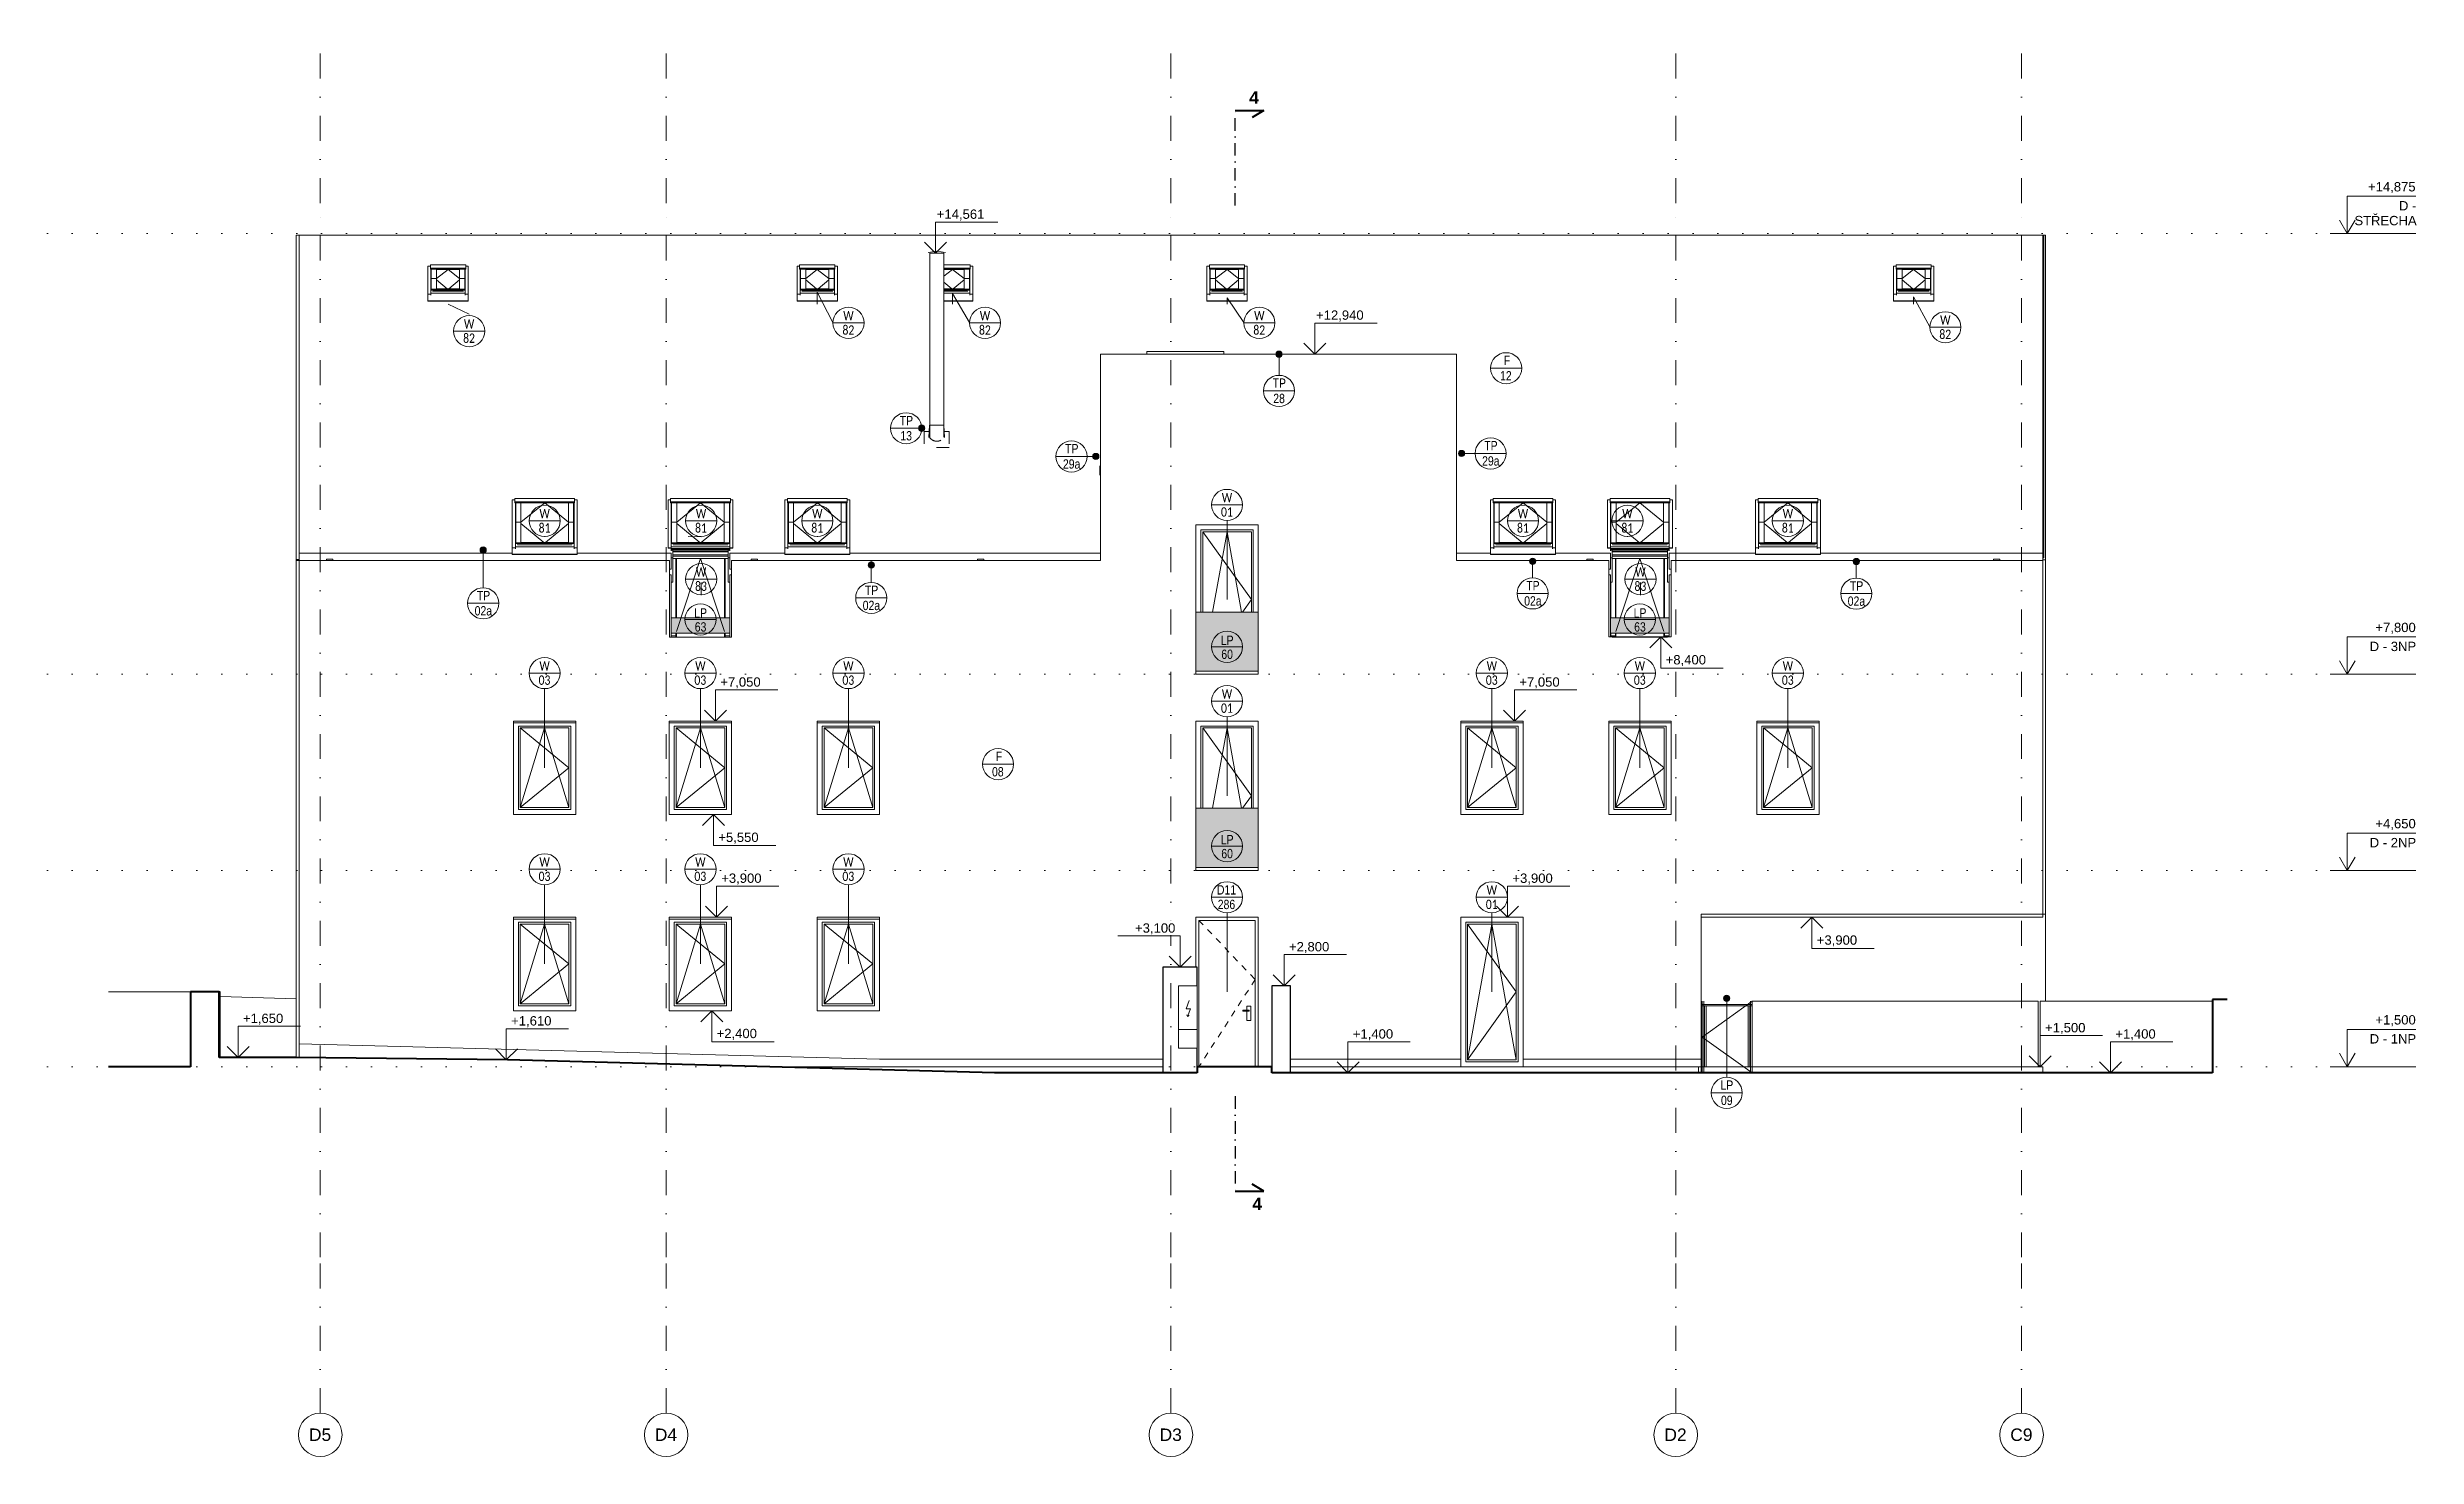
# Model space of a CAD drawing. Header units: millimetres. Extents: x -9129 to 220959, y -4760 to 72638.
# Drawn here: x 32389 to 70407, y -4760 to 17866 of the extents above; entities that cross this region are included whole.
import ezdxf

# ---------------------------------------------------------------- set-up
doc = ezdxf.new("R2010")
doc.units = ezdxf.units.MM
for name, pattern in [('HA_Dash_2mm-S1mm', [200, 100, -100]), ('HA_Dash_3mm-S1mm', [300, 200, -100]), ('HA_DashDot_10mm-S3mm', [1000, 400, -300, 0, -300]), ('HA_DashDot_4mm-S1mm', [400, 200, -100, 0, -100]), ('HA_DashDot_6mm-S2mm', [600, 200, -200, 0, -200]), ('HA_Dot-S4mm', [400, 0, -400])]:
    doc.linetypes.add(name, pattern=pattern)
for name, color, linetype, lineweight in [('A-CLNG-____-OTLN', 9, 'Continuous', 9), ('A-DETL-____-CNTR', 9, 'HA_DashDot_6mm-S2mm', 9), ('A-DETL-____-THIN', 9, 'Continuous', 9), ('A-DETL-____-WIDE', 9, 'Continuous', 40), ('A-DOOR-____-IDEN', 9, 'Continuous', 9), ('A-DOOR-____-OTLN', 9, 'Continuous', 9), ('A-DOOR-FRAM-OTLN', 9, 'Continuous', 9), ('A-FLOR-____-OTLN', 9, 'Continuous', 9), ('A-FLOR-____-OVHD', 9, 'HA_DashDot_4mm-S1mm', 25), ('A-FLOR-HRAL-IDEN', 9, 'Continuous', 9), ('A-FLOR-HRAL-OTLN', 9, 'Continuous', 9), ('A-FLOR-LEVL-OTLN', 9, 'Continuous', 9), ('A-GENM-____-IDEN', 9, 'Continuous', 9), ('A-GENM-____-MCUT', 9, 'HA_Dash_3mm-S1mm', 25), ('A-GENM-____-OTLN', 9, 'Continuous', 9), ('A-GLAZ-____-IDEN', 9, 'Continuous', 9), ('A-GLAZ-____-OTLN', 9, 'Continuous', 5), ('A-ROOF-____-OTLN', 9, 'Continuous', 9), ('A-WALL-____-MCUT', 9, 'Continuous', 25), ('A-WALL-____-OTLN', 9, 'Continuous', 9), ('E-ELEC-FIXT-OTLN', 9, 'Continuous', 9), ('G-____-____-DIMS', 9, 'Continuous', 5), ('G-____-____-TEXT', 9, 'Continuous', 5), ('M-HVAC-DUCT-OTLN', 9, 'Continuous', 9), ('S-GRID-____-IDEN', 9, 'Continuous', 9), ('S-GRID-____-OTLN', 9, 'Continuous', 5)]:
    doc.layers.add(name, color=color, linetype=linetype, lineweight=lineweight)
doc.styles.add('Arial', font='arial.ttf', dxfattribs={"height": 200})
doc.styles.add('Arial_1', font='arial.ttf', dxfattribs={"height": 150})
doc.styles.add('Arial_2', font='arial.ttf', dxfattribs={"width": 0.8, "height": 150})
doc.styles.add('Arial_B', font='arialbd.ttf', dxfattribs={"height": 200})
doc.styles.add('Calibri', font='calibri.ttf', dxfattribs={"width": 0.8, "height": 150})

msp = doc.modelspace()

# ---------------------------------------------------------------- texts
at = {"layer": 'A-DOOR-____-IDEN', "lineweight": 5, "char_height": 150, "attachment_point": 1, "style": 'Arial_2'}
for s, insert, width in [('D11', (51156, 4415), 378.4), ('286', (51169, 4181), 346.33)]:
    msp.add_mtext(s, dxfattribs=dict(at, insert=insert, width=width))
at = {"layer": 'A-FLOR-HRAL-IDEN', "lineweight": 5, "char_height": 150, "attachment_point": 1, "style": 'Arial_2'}
for s, insert, width in [('LP', (42769, 8861), 250.13), ('LP', (57843, 8861), 250.13), ('63', (42777, 8636), 230.89), ('LP', (51218, 8422), 250.13), ('63', (57851, 8636), 230.89), ('60', (51226, 8197), 230.89), ('LP', (51218, 5222), 250.13), ('60', (51226, 4997), 230.89)]:
    msp.add_mtext(s, dxfattribs=dict(at, insert=insert, width=width))
at = {"layer": 'A-FLOR-LEVL-OTLN', "lineweight": 5, "char_height": 150, "attachment_point": 1, "style": 'Arial_1'}
for s, insert, width in [('+14,875', (69627, 15703), 945.99), ('D -', (70123, 15398), 344.73), ('ST', (69409, 15160), 320.67), ('ŘECHA', (69674, 15160), 889.87), ('+7,800', (69746, 8628), 801.69), ('D - 3NP', (69654, 8323), 913.92), ('+4,650', (69746, 5478), 801.69), ('D - 2NP', (69654, 5173), 913.92), ('+1,500', (69746, 2328), 801.69), ('D - 1NP', (69654, 2023), 913.92)]:
    msp.add_mtext(s, dxfattribs=dict(at, insert=insert, width=width))
at = {"layer": 'A-GENM-____-IDEN', "lineweight": 5, "char_height": 150, "attachment_point": 1, "style": 'Arial_2'}
for s, insert, width in [('TP', (52050, 12550), 256.54), ('28', (52060, 12304), 230.89), ('TP', (46066, 11950), 256.54), ('13', (46076, 11705), 230.89), ('TP', (48720, 11498), 256.54), ('TP', (55446, 11546), 256.54), ('29a', (48685, 11252), 339.92), ('29a', (55411, 11301), 339.92), ('TP', (39280, 9140), 256.54), ('TP', (45507, 9226), 256.54), ('TP', (56120, 9299), 256.54), ('TP', (61313, 9295), 256.54), ('02a', (39245, 8895), 339.92), ('02a', (45472, 8981), 339.92), ('02a', (56086, 9054), 339.92), ('02a', (61278, 9050), 339.92), ('LP', (59236, 1280), 250.13), ('09', (59244, 1035), 230.89)]:
    msp.add_mtext(s, dxfattribs=dict(at, insert=insert, width=width))
at = {"layer": 'A-GLAZ-____-IDEN', "lineweight": 5, "char_height": 150, "attachment_point": 1, "style": 'Calibri'}
for s, insert, width in [('W', (39073, 13500), 211.65), ('82', (45147, 13403), 243.71), ('W', (45160, 13632), 211.65), ('82', (47338, 13403), 243.71), ('W', (47351, 13632), 211.65), ('82', (51740, 13403), 243.71), ('W', (51753, 13632), 211.65), ('82', (62748, 13334), 243.71), ('W', (62761, 13562), 211.65), ('82', (39060, 13272), 243.71), ('W', (51234, 10711), 211.65), ('W', (40285, 10455), 211.65), ('W', (42795, 10455), 211.65), ('W', (44660, 10455), 211.65), ('01', (51221, 10482), 243.71), ('W', (55984, 10455), 211.65), ('W', (57659, 10455), 211.65), ('W', (60234, 10455), 211.65), ('81', (40272, 10226), 243.71), ('81', (42782, 10226), 243.71), ('81', (44647, 10226), 243.71), ('81', (55971, 10226), 243.71), ('81', (57646, 10226), 243.71), ('81', (60221, 10226), 243.71), ('W', (42795, 9517), 211.65), ('W', (57869, 9517), 211.65), ('83', (42782, 9289), 243.71), ('83', (57856, 9289), 243.71), ('W', (40284, 8011), 211.65), ('W', (42784, 8011), 211.65), ('W', (45159, 8011), 211.65), ('W', (55484, 8011), 211.65), ('W', (57859, 8011), 211.65), ('W', (60234, 8011), 211.65), ('03', (40271, 7782), 243.71), ('03', (42771, 7782), 243.71), ('03', (45146, 7782), 243.71), ('03', (55471, 7782), 243.71), ('03', (57846, 7782), 243.71), ('03', (60221, 7782), 243.71), ('01', (51221, 7332), 243.71), ('W', (51234, 7561), 211.65), ('03', (40271, 4632), 243.71), ('W', (40284, 4861), 211.65), ('03', (42771, 4632), 243.71), ('W', (42784, 4861), 211.65), ('03', (45146, 4632), 243.71), ('W', (45159, 4861), 211.65), ('01', (55471, 4182), 243.71), ('W', (55484, 4411), 211.65)]:
    msp.add_mtext(s, dxfattribs=dict(at, insert=insert, width=width))
at = {"layer": 'G-____-____-TEXT', "color": 7, "lineweight": 9, "attachment_point": 1}
for s, insert, char_height, width, style in [('\\fArial|b1|i0|c0|p34|;4', (51674, 17161), 200, 192.41, 'Arial_B'), ('12', (55699, 12668), 150, 230.89, 'Arial_2'), ('F', (55760, 12915), 150, 128.27, 'Arial_2'), ('F', (47607, 6558), 150, 128.27, 'Arial_2'), ('08', (47547, 6311), 150, 230.89, 'Arial_2'), ('\\fArial|b1|i0|c0|p34|;4', (51725, -601), 200, 192.41, 'Arial_B')]:
    msp.add_mtext(s, dxfattribs=dict(at, insert=insert, char_height=char_height, width=width, style=style))
at = {"layer": 'S-GRID-____-IDEN', "lineweight": 5, "char_height": 200, "width": 440.93, "attachment_point": 1, "style": 'Arial'}
for s, insert in [('D5', (36586, -4308)), ('D4', (42136, -4308)), ('D3', (50236, -4308)), ('D2', (58336, -4308)), ('C9', (63886, -4308))]:
    msp.add_mtext(s, dxfattribs=dict(at, insert=insert))

# ---------------------------------------------------------------- blocks, each defined once
blk = doc.blocks.new('HA_WD_SinglePanel - 1000x2400-1653873-D_pohled severní_DPS pohled')
at = {"layer": 'A-GLAZ-____-OTLN', "color": 250}
for p, q in [((-3518, 1580), (-3518, 3820)), ((-3518, 3820), (-2678, 3820)), ((-2678, 3820), (-2678, 1580)), ((-3488, 3790), (-3488, 1610)), ((-3488, 3790), (-2708, 3790)), ((-3488, 1610), (-3098, 3790)), ((-3488, 3790), (-2708, 2700)), ((-3098, 3790), (-2708, 1610)), ((-2708, 1610), (-2708, 3790)), ((-2708, 2700), (-3488, 1610)), ((-2678, 1580), (-3518, 1580)), ((-3488, 1610), (-2708, 1610))]:
    blk.add_line(p, q, dxfattribs=at)
blk = doc.blocks.new('HA_WD_SinglePanel - 1000x1500-1653870-D_pohled severní_DPS pohled')
at = {"layer": 'A-GLAZ-____-OTLN', "color": 250}
for p, q in [((-13843, 2480), (-13843, 3820)), ((-13843, 3820), (-13003, 3820)), ((-13003, 3820), (-13003, 2480)), ((-13813, 3790), (-13813, 2510)), ((-13813, 3790), (-13033, 3790)), ((-13813, 2510), (-13423, 3790)), ((-13813, 3790), (-13033, 3150)), ((-13423, 3790), (-13033, 2510)), ((-13033, 2510), (-13033, 3790)), ((-13033, 3150), (-13813, 2510)), ((-13003, 2480), (-13843, 2480)), ((-13813, 2510), (-13033, 2510))]:
    blk.add_line(p, q, dxfattribs=at)
blk = doc.blocks.new('HA_WD_SinglePanel - 1000x2400-V36-D_pohled severní_DPS pohled')
at = {"layer": 'A-GLAZ-____-OTLN', "color": 250}
for p, q in [((-7768, 5650), (-7768, 6970)), ((-7768, 6970), (-6928, 6970)), ((-7738, 6940), (-7738, 5650)), ((-7738, 6940), (-6958, 6940)), ((-7738, 6940), (-6958, 5850)), ((-7579, 5650), (-7348, 6940)), ((-7348, 6940), (-7117, 5650)), ((-6958, 5650), (-6958, 6940)), ((-6928, 6970), (-6928, 5650)), ((-6958, 5850), (-7101, 5650))]:
    blk.add_line(p, q, dxfattribs=at)
blk = doc.blocks.new('Roof-Windows_VELUX_VFE - VFE size 940x1370 _PK38__31-1754040-D_pohled severní_DPS pohled')
at = {"layer": 'A-GLAZ-____-OTLN', "color": 250}
for p, q in [((-1193, 9821), (-1193, 9823)), ((-1193, 9811), (-1193, 9821)), ((-253, 9821), (-1193, 9821)), ((-1193, 9799), (-1193, 9806)), ((-253, 9806), (-1193, 9806)), ((-1193, 9796), (-1193, 9799)), ((-253, 9799), (-1193, 9799)), ((-1193, 9784), (-1193, 9796)), ((-253, 9796), (-1193, 9796)), ((-279, 9770), (-1167, 9770)), ((-279, 9768), (-1167, 9768)), ((-1167, 9766), (-279, 9766)), ((-279, 9718), (-1167, 9718)), ((-1167, 9696), (-279, 9696)), ((-1167, 9662), (-279, 9662)), ((-1117, 9662), (-1117, 8709)), ((-1107, 9662), (-1107, 8709)), ((-723, 9658), (-1107, 8486)), ((-340, 9658), (-1107, 9658)), ((-340, 8486), (-723, 9658)), ((-340, 8709), (-340, 9662)), ((-329, 8709), (-329, 9662)), ((-253, 9823), (-253, 9821)), ((-253, 9821), (-253, 9811)), ((-253, 9806), (-253, 9799)), ((-253, 9799), (-253, 9796)), ((-253, 9796), (-253, 9784)), ((-1192, 8709), (-1192, 9281)), ((-254, 9282), (-254, 8709)), ((-1192, 8416), (-1192, 8459)), ((-1192, 8400), (-1192, 8416)), ((-1117, 8416), (-1192, 8416)), ((-1117, 8459), (-1117, 8416)), ((-1117, 8396), (-1117, 8416)), ((-1107, 8459), (-1107, 8396)), ((-1107, 8398), (-340, 8398)), ((-340, 8396), (-340, 8459)), ((-329, 8416), (-329, 8459)), ((-329, 8396), (-329, 8416)), ((-254, 8416), (-329, 8416)), ((-254, 8459), (-254, 8416)), ((-254, 8400), (-254, 8416))]:
    blk.add_line(p, q, dxfattribs=at)
blk = doc.blocks.new('Roof-Windows_VELUX_VFE - VFE size 940x1370 _PK38__31-V37-D_pohled severní_DPS pohled')
at = {"layer": 'A-GLAZ-____-OTLN', "color": 250}
for p, q in [((-16267, 9821), (-16267, 9823)), ((-16267, 9811), (-16267, 9821)), ((-15327, 9821), (-16267, 9821)), ((-16267, 9799), (-16267, 9806)), ((-15327, 9806), (-16267, 9806)), ((-16267, 9796), (-16267, 9799)), ((-15327, 9799), (-16267, 9799)), ((-16267, 9784), (-16267, 9796)), ((-15327, 9796), (-16267, 9796)), ((-15354, 9770), (-16241, 9770)), ((-15354, 9768), (-16241, 9768)), ((-16241, 9766), (-15354, 9766)), ((-15354, 9718), (-16241, 9718)), ((-16241, 9696), (-15354, 9696)), ((-16241, 9662), (-15354, 9662)), ((-16191, 9662), (-16191, 8709)), ((-16181, 9662), (-16181, 8709)), ((-15797, 9658), (-16181, 8486)), ((-15414, 9658), (-16181, 9658)), ((-15414, 8486), (-15797, 9658)), ((-15414, 8709), (-15414, 9662)), ((-15403, 8709), (-15403, 9662)), ((-15327, 9823), (-15327, 9821)), ((-15327, 9821), (-15327, 9811)), ((-15327, 9806), (-15327, 9799)), ((-15327, 9799), (-15327, 9796)), ((-15327, 9796), (-15327, 9784)), ((-16266, 8709), (-16266, 9282)), ((-15328, 9281), (-15328, 8709)), ((-16266, 8416), (-16266, 8459)), ((-16266, 8396), (-16266, 8416)), ((-16191, 8416), (-16266, 8416)), ((-16191, 8459), (-16191, 8416)), ((-16191, 8396), (-16191, 8416)), ((-16181, 8459), (-16181, 8396)), ((-16181, 8398), (-15414, 8398)), ((-15414, 8396), (-15414, 8459)), ((-15403, 8416), (-15403, 8459)), ((-15403, 8396), (-15403, 8416)), ((-15328, 8416), (-15403, 8416)), ((-15328, 8459), (-15328, 8416)), ((-15328, 8396), (-15328, 8416))]:
    blk.add_line(p, q, dxfattribs=at)
blk = doc.blocks.new('Railing - Railing-1601524-D_pohled severní_DPS pohled')
at = {"layer": 'A-FLOR-HRAL-OTLN'}
blk.add_hatch(color=256, dxfattribs=at).paths.add_polyline_path([(-7767, 4700), (-6848, 4700), (-6848, 5650), (-7848, 5650), (-7848, 4700)])
at = {"layer": 'A-FLOR-HRAL-OTLN', "color": 7}
for p, q in [((-7848, 5650), (-6848, 5650)), ((-6848, 4700), (-7848, 4700))]:
    blk.add_line(p, q, dxfattribs=at)
blk = doc.blocks.new('Railing - Railing-1601675-D_pohled severní_DPS pohled')
at = {"layer": 'A-FLOR-HRAL-OTLN'}
blk.add_hatch(color=256, dxfattribs=at).paths.add_polyline_path([(-7767, 7850), (-6848, 7850), (-6848, 8800), (-7848, 8800), (-7848, 7850)])
at = {"layer": 'A-FLOR-HRAL-OTLN', "color": 7}
for p, q in [((-7848, 8800), (-6848, 8800)), ((-7848, 7850), (-6848, 7850))]:
    blk.add_line(p, q, dxfattribs=at)
blk = doc.blocks.new('KOMIN OBJEKT D - KOMIN OBJEKT D-1642300-D_pohled severní_DPS pohled')
at = {"layer": 'A-GENM-____-OTLN', "color": 7}
for p, q in [((-12118, 14561), (-12118, 11605)), ((-12118, 14561), (-11893, 14561)), ((-11893, 11605), (-11893, 14561)), ((-12121, 11800), (-12131, 11603)), ((-12121, 11800), (-11891, 11800)), ((-11881, 11603), (-11891, 11800))]:
    blk.add_line(p, q, dxfattribs=at)
blk = doc.blocks.new('Roof-Windows_VELUX_GLL_1061 - CK02-1755538-D_pohled severní_DPS pohled')
at = {"layer": 'A-GLAZ-____-OTLN', "color": 250}
for p, q in [((3387, 14353), (3345, 14353)), ((3345, 14353), (3345, 13901)), ((3953, 14373), (3387, 14373)), ((3387, 14373), (3387, 14321)), ((3953, 14321), (3387, 14321)), ((3387, 14321), (3387, 14303)), ((3387, 14303), (3953, 14303)), ((3395, 14303), (3395, 13987)), ((3401, 14303), (3401, 14154)), ((3401, 14154), (3485, 14154)), ((3401, 13982), (3401, 14154)), ((3485, 14154), (3401, 14154)), ((3485, 14154), (3485, 14303)), ((3855, 14302), (3485, 14302)), ((3485, 14155), (3670, 14302)), ((3485, 13982), (3485, 14154)), ((3658, 13987), (3485, 14132)), ((3855, 14155), (3670, 14302)), ((3682, 13987), (3855, 14132)), ((3855, 14303), (3855, 14154)), ((3855, 14154), (3939, 14154)), ((3855, 14154), (3855, 13982)), ((3939, 14154), (3855, 14154)), ((3939, 14154), (3939, 14303)), ((3939, 14154), (3939, 13982)), ((3945, 14303), (3945, 13987)), ((3953, 14321), (3953, 14373)), ((3995, 14353), (3953, 14353)), ((3953, 14303), (3953, 14321)), ((3995, 13901), (3995, 14353)), ((3345, 13901), (3395, 13901)), ((3395, 13901), (3345, 13901)), ((3345, 13901), (3345, 13798)), ((3345, 13798), (3995, 13798)), ((3345, 13793), (3345, 13798)), ((3995, 13793), (3345, 13793)), ((3395, 13982), (3395, 13987)), ((3401, 13987), (3395, 13987)), ((3395, 13970), (3395, 13979)), ((3945, 13979), (3395, 13979)), ((3395, 13954), (3395, 13970)), ((3945, 13970), (3395, 13970)), ((3395, 13954), (3395, 13947)), ((3395, 13887), (3395, 13919)), ((3395, 13918), (3945, 13918)), ((3485, 13982), (3401, 13982)), ((3485, 13981), (3401, 13981)), ((3428, 13954), (3428, 13947)), ((3428, 13951), (3912, 13951)), ((3855, 13987), (3485, 13987)), ((3939, 13982), (3855, 13982)), ((3939, 13981), (3855, 13981)), ((3912, 13954), (3912, 13947)), ((3945, 13987), (3939, 13987)), ((3945, 13987), (3945, 13982)), ((3945, 13979), (3945, 13970)), ((3945, 13970), (3945, 13954)), ((3945, 13954), (3945, 13947)), ((3945, 13919), (3945, 13887)), ((3945, 13901), (3995, 13901)), ((3995, 13901), (3945, 13901)), ((3995, 13798), (3995, 13901)), ((3995, 13798), (3995, 13793))]:
    blk.add_line(p, q, dxfattribs=at)
for centre, major_axis, start_param, end_param in [((3395, 13947), (0, 36.5), 0.289121, 0.523721), ((3395, 13852), (0, 101), 0.337022, 0.786542), ((3395, 13921), (0, 2.83), 0.786542, 3.199962), ((3945, 13947), (0, 36.5), 0.289121, 0.523721), ((3945, 13852), (0, 101), 0.337022, 0.786542), ((3945, 13921), (0, 2.83), 0.786542, 3.199961)]:
    blk.add_ellipse(centre, major_axis=major_axis, ratio=0.000002, start_param=start_param, end_param=end_param, dxfattribs=at)
blk = doc.blocks.new('Roof-Windows_VELUX_GLL_1061 - CK02-V38-D_pohled severní_DPS pohled')
at = {"layer": 'A-GLAZ-____-OTLN', "color": 250}
for p, q in [((-11468, 14373), (-11893, 14373)), ((-11468, 14321), (-11893, 14321)), ((-11893, 14303), (-11468, 14303)), ((-11566, 14302), (-11893, 14302)), ((-11893, 14190), (-11752, 14302)), ((-11763, 13987), (-11893, 14095)), ((-11566, 14155), (-11752, 14302)), ((-11740, 13987), (-11566, 14132)), ((-11566, 14303), (-11566, 14154)), ((-11566, 14154), (-11483, 14154)), ((-11566, 14154), (-11566, 13982)), ((-11483, 14154), (-11566, 14154)), ((-11483, 14154), (-11483, 14303)), ((-11483, 14154), (-11483, 13982)), ((-11477, 14303), (-11477, 13987)), ((-11468, 14321), (-11468, 14373)), ((-11427, 14353), (-11468, 14353)), ((-11468, 14303), (-11468, 14321)), ((-11427, 13901), (-11427, 14353)), ((-11566, 13987), (-11893, 13987)), ((-11477, 13979), (-11893, 13979)), ((-11477, 13970), (-11893, 13970)), ((-11893, 13951), (-11510, 13951)), ((-11893, 13918), (-11477, 13918)), ((-11893, 13798), (-11427, 13798)), ((-11427, 13793), (-11893, 13793)), ((-11483, 13982), (-11566, 13982)), ((-11483, 13981), (-11566, 13981)), ((-11510, 13954), (-11510, 13947)), ((-11477, 13987), (-11483, 13987)), ((-11477, 13987), (-11477, 13982)), ((-11477, 13979), (-11477, 13970)), ((-11477, 13970), (-11477, 13954)), ((-11477, 13954), (-11477, 13947)), ((-11477, 13919), (-11477, 13887)), ((-11477, 13901), (-11427, 13901)), ((-11427, 13901), (-11477, 13901)), ((-11427, 13798), (-11427, 13901)), ((-11427, 13798), (-11427, 13793))]:
    blk.add_line(p, q, dxfattribs=at)
for centre, major_axis, start_param, end_param in [((-11477, 13947), (0, 36.5), 0.289121, 0.523721), ((-11477, 13852), (0, 101), 0.337022, 0.786542), ((-11477, 13921), (0, 2.83), 0.786542, 3.199961)]:
    blk.add_ellipse(centre, major_axis=major_axis, ratio=0.000002, start_param=start_param, end_param=end_param, dxfattribs=at)
blk = doc.blocks.new('Roof-Windows_VELUX_GLL_1061 - PK08-1755341-D_pohled severní_DPS pohled')
at = {"layer": 'A-GLAZ-____-OTLN', "color": 250}
for p, q in [((-18776, 10602), (-18818, 10602)), ((-18818, 10602), (-18818, 9830)), ((-17818, 10622), (-18776, 10622)), ((-18776, 10622), (-18776, 10570)), ((-17818, 10570), (-18776, 10570)), ((-18776, 10570), (-18776, 10552)), ((-18776, 10552), (-17818, 10552)), ((-18768, 10552), (-18768, 9916)), ((-18762, 10552), (-18762, 10243)), ((-18679, 10243), (-18679, 10552)), ((-17916, 10551), (-18679, 10551)), ((-18679, 10245), (-18297, 10551)), ((-17916, 10245), (-18297, 10551)), ((-17916, 10552), (-17916, 10243)), ((-17833, 10243), (-17833, 10552)), ((-17826, 10552), (-17826, 9916)), ((-17818, 10570), (-17818, 10622)), ((-17776, 10602), (-17818, 10602)), ((-17818, 10552), (-17818, 10570)), ((-17776, 9830), (-17776, 10602)), ((-18768, 9912), (-18768, 9916)), ((-18762, 9916), (-18768, 9916)), ((-18768, 9900), (-18768, 9909)), ((-17826, 9909), (-18768, 9909)), ((-18768, 9884), (-18768, 9900)), ((-17826, 9900), (-18768, 9900)), ((-18762, 10243), (-18679, 10243)), ((-18762, 9912), (-18762, 10243)), ((-18679, 10243), (-18762, 10243)), ((-18679, 9912), (-18762, 9912)), ((-18679, 9911), (-18762, 9911)), ((-18679, 9912), (-18679, 10243)), ((-18309, 9916), (-18679, 10222)), ((-17916, 9916), (-18679, 9916)), ((-18285, 9916), (-17916, 10222)), ((-17916, 10243), (-17833, 10243)), ((-17916, 10243), (-17916, 9912)), ((-17833, 10243), (-17916, 10243)), ((-17833, 9912), (-17916, 9912)), ((-17833, 9911), (-17916, 9911)), ((-17833, 10243), (-17833, 9912)), ((-17826, 9916), (-17833, 9916)), ((-17826, 9916), (-17826, 9912)), ((-17826, 9909), (-17826, 9900)), ((-17826, 9900), (-17826, 9884)), ((-18818, 9830), (-18768, 9830)), ((-18768, 9830), (-18818, 9830)), ((-18818, 9830), (-18818, 9727)), ((-18818, 9727), (-17776, 9727)), ((-18818, 9723), (-18818, 9727)), ((-17776, 9723), (-18818, 9723)), ((-18768, 9884), (-18768, 9877)), ((-18768, 9848), (-17826, 9848)), ((-18768, 9817), (-18768, 9848)), ((-18735, 9884), (-18735, 9877)), ((-18735, 9881), (-17859, 9881)), ((-17859, 9884), (-17859, 9877)), ((-17826, 9884), (-17826, 9877)), ((-17826, 9848), (-17826, 9817)), ((-17826, 9830), (-17776, 9830)), ((-17776, 9830), (-17826, 9830)), ((-17776, 9727), (-17776, 9830)), ((-17776, 9727), (-17776, 9723))]:
    blk.add_line(p, q, dxfattribs=at)
for centre, major_axis, start_param, end_param in [((-18768, 9877), (0, 36.5), 0.289121, 0.523721), ((-17826, 9877), (0, 36.5), 0.289121, 0.523721), ((-18768, 9782), (0, 101), 0.337022, 0.786542), ((-18768, 9851), (0, 2.83), 0.786542, 3.199962), ((-17826, 9782), (0, 101), 0.337022, 0.786542), ((-17826, 9851), (0, 2.83), 0.786542, 3.199962)]:
    blk.add_ellipse(centre, major_axis=major_axis, ratio=0.000002, start_param=start_param, end_param=end_param, dxfattribs=at)
blk = doc.blocks.new('HA_DR_Single_Swing_Solid_ButtFrame - In_FAS_900x2350_Unik-1894043-D_pohled severní_DPS pohled')
at = {"layer": 'A-DOOR-____-OTLN', "color": 250, "linetype": 'HA_Dash_2mm-S1mm', "lineweight": 5}
for p, q in [((-7798, 3850), (-6898, 2900)), ((-6898, 2900), (-7798, 1500))]:
    blk.add_line(p, q, dxfattribs=at)
at = {"layer": 'A-DOOR-____-OTLN', "color": 7}
for p, q in [((-7798, 3850), (-7798, 1500)), ((-6898, 3850), (-7798, 3850)), ((-6898, 1500), (-6898, 3850)), ((-6998, 2407), (-7093, 2407)), ((-7093, 2392), (-6998, 2392)), ((-6968, 2470), (-7028, 2470)), ((-7028, 2470), (-7028, 2407)), ((-7028, 2393), (-7028, 2240)), ((-6968, 2240), (-6968, 2470)), ((-7028, 2240), (-6968, 2240))]:
    blk.add_line(p, q, dxfattribs=at)
for start_param, end_param in [(0, 1.570796), (1.570796, 3.141593)]:
    blk.add_ellipse((-7093, 2400), major_axis=(0, 7.5), ratio=0.000002, start_param=start_param, end_param=end_param, dxfattribs=at)
for points, knots in [([(-6998, 2407), (-6998, 2407), (-6998, 2407), (-6997, 2407), (-6997, 2407), (-6996, 2407), (-6996, 2407), (-6995, 2407), (-6995, 2407), (-6994, 2406), (-6994, 2406), (-6993, 2406), (-6993, 2405), (-6993, 2405), (-6992, 2404), (-6992, 2404), (-6991, 2403), (-6991, 2402), (-6991, 2401), (-6991, 2400)], [0.5, 0.5, 0.5, 0.5, 0.5208333, 0.5416667, 0.5625, 0.5833333, 0.6041667, 0.625, 0.6458333, 0.6666667, 0.6875, 0.7083333, 0.75, 0.7708333, 0.7916667, 0.8333333, 0.875, 0.9166667, 1, 1, 1, 1]), ([(-6991, 2400), (-6991, 2399), (-6991, 2398), (-6991, 2397), (-6992, 2396), (-6992, 2396), (-6993, 2395), (-6993, 2395), (-6994, 2394), (-6994, 2394), (-6995, 2393), (-6995, 2393), (-6996, 2393), (-6996, 2393), (-6997, 2393), (-6997, 2393), (-6998, 2393), (-6998, 2392), (-6998, 2392)], [0, 0, 0, 0, 0.0833333, 0.125, 0.1666667, 0.2083333, 0.2291667, 0.25, 0.2916667, 0.3333333, 0.3541667, 0.375, 0.3958333, 0.4166667, 0.4375, 0.4583333, 0.4791667, 0.5, 0.5, 0.5, 0.5])]:
    blk.add_open_spline(points, degree=3, knots=knots, dxfattribs=at)
at = {"layer": 'A-DOOR-FRAM-OTLN', "color": 7}
for p, q in [((-7798, 1500), (-7798, 3850)), ((-7798, 3850), (-6898, 3850)), ((-6898, 3850), (-6898, 1500))]:
    blk.add_line(p, q, dxfattribs=at)
blk = doc.blocks.new('Roof-Windows_VELUX_GLL_1061 - PK08-1754960-D_pohled severní_DPS pohled')
at = {"layer": 'A-GLAZ-____-OTLN', "color": 250}
for p, q in [((-16276, 10602), (-16318, 10602)), ((-16318, 10602), (-16318, 9830)), ((-15318, 10622), (-16276, 10622)), ((-16276, 10622), (-16276, 10570)), ((-15318, 10570), (-16276, 10570)), ((-16276, 10570), (-16276, 10552)), ((-16276, 10552), (-15318, 10552)), ((-16268, 10552), (-16268, 9916)), ((-16262, 10552), (-16262, 10243)), ((-16179, 10243), (-16179, 10552)), ((-15416, 10551), (-16179, 10551)), ((-16179, 10245), (-15797, 10551)), ((-15416, 10245), (-15797, 10551)), ((-15416, 10552), (-15416, 10243)), ((-15333, 10243), (-15333, 10552)), ((-15326, 10552), (-15326, 9916)), ((-15318, 10570), (-15318, 10622)), ((-15276, 10602), (-15318, 10602)), ((-15318, 10552), (-15318, 10570)), ((-15276, 9830), (-15276, 10602)), ((-16268, 9912), (-16268, 9916)), ((-16262, 9916), (-16268, 9916)), ((-16268, 9900), (-16268, 9909)), ((-15326, 9909), (-16268, 9909)), ((-16268, 9884), (-16268, 9900)), ((-15326, 9900), (-16268, 9900)), ((-16262, 10243), (-16179, 10243)), ((-16262, 9912), (-16262, 10243)), ((-16179, 10243), (-16262, 10243)), ((-16179, 9912), (-16262, 9912)), ((-16179, 9911), (-16262, 9911)), ((-16179, 9912), (-16179, 10243)), ((-15809, 9916), (-16179, 10222)), ((-15416, 9916), (-16179, 9916)), ((-15785, 9916), (-15416, 10222)), ((-15416, 10243), (-15333, 10243)), ((-15416, 10243), (-15416, 9912)), ((-15333, 10243), (-15416, 10243)), ((-15333, 9912), (-15416, 9912)), ((-15333, 9911), (-15416, 9911)), ((-15333, 10243), (-15333, 9912)), ((-15326, 9916), (-15333, 9916)), ((-15326, 9916), (-15326, 9912)), ((-15326, 9909), (-15326, 9900)), ((-15326, 9900), (-15326, 9884)), ((-16318, 9830), (-16268, 9830)), ((-16318, 9826), (-16318, 9830)), ((-16268, 9826), (-16318, 9826)), ((-16268, 9884), (-16268, 9877)), ((-16268, 9848), (-15326, 9848)), ((-16268, 9814), (-16268, 9848)), ((-16235, 9884), (-16235, 9877)), ((-16235, 9881), (-15359, 9881)), ((-15359, 9884), (-15359, 9877)), ((-15326, 9884), (-15326, 9877)), ((-15326, 9848), (-15326, 9814)), ((-15326, 9830), (-15276, 9830)), ((-15276, 9826), (-15326, 9826)), ((-15276, 9830), (-15276, 9826))]:
    blk.add_line(p, q, dxfattribs=at)
for centre, major_axis, start_param, end_param in [((-16268, 9877), (0, 36.5), 0.289121, 0.523721), ((-15326, 9877), (0, 36.5), 0.289121, 0.523721), ((-16268, 9782), (0, 101), 0.337022, 0.786542), ((-16268, 9851), (0, 2.83), 0.786542, 3.199962), ((-15326, 9782), (0, 101), 0.337022, 0.786542), ((-15326, 9851), (0, 2.83), 0.786542, 3.199961)]:
    blk.add_ellipse(centre, major_axis=major_axis, ratio=0.000002, start_param=start_param, end_param=end_param, dxfattribs=at)
blk = doc.blocks.new('HA_GM_Generic Box - VRV Jednotka-1758930-D_pohled severní_DPS pohled')
at = {"layer": 'A-GENM-____-OTLN', "color": 7}
for p, q in [((-8637, 12985), (-7397, 12985)), ((-8637, 12940), (-8637, 12985)), ((-7397, 12985), (-7397, 12940))]:
    blk.add_line(p, q, dxfattribs=at)
blk = doc.blocks.new('Railing - Railing-1810525-D_pohled severní_DPS pohled')
at = {"layer": 'A-FLOR-HRAL-OTLN'}
blk.add_hatch(color=256, dxfattribs=at).paths.add_polyline_path([(-1126, 8459), (-253, 8459), (-253, 8709), (-1193, 8709), (-1193, 8459)])
at = {"layer": 'A-FLOR-HRAL-OTLN', "color": 7}
for p, q in [((-1193, 8709), (-253, 8709)), ((-1193, 8459), (-253, 8459))]:
    blk.add_line(p, q, dxfattribs=at)
blk = doc.blocks.new('Railing - Railing-1810631-D_pohled severní_DPS pohled')
at = {"layer": 'A-FLOR-HRAL-OTLN'}
blk.add_hatch(color=256, dxfattribs=at).paths.add_polyline_path([(-16267, 8459), (-15327, 8459), (-15327, 8709), (-16267, 8709), (-16267, 8500)])
at = {"layer": 'A-FLOR-HRAL-OTLN', "color": 7}
for p, q in [((-16267, 8709), (-15327, 8709)), ((-16267, 8459), (-15327, 8459))]:
    blk.add_line(p, q, dxfattribs=at)
blk = doc.blocks.new('TB_Porotherm KPVarioUNI_1250mm - TB_Porotherm KPVarioUNI_1250mm-1857440-D_pohled severní_DPS pohled')
at = {"layer": 'A-GENM-____-OTLN', "color": 7}
blk.add_line((-17798, 3870), (-18798, 3870), dxfattribs=at)
blk = doc.blocks.new('HA_GM_Opening_Circle_WallBased - Default-2009216-D_pohled severní_DPS pohled')
at = {"layer": 'A-GENM-____-MCUT', "color": 10}
for p, q in [((-9383, 11035), (-9383, 11145)), ((-9383, 11145), (-9378, 11145)), ((-9383, 11145), (-9378, 11144))]:
    blk.add_line(p, q, dxfattribs=at)
blk = doc.blocks.new('HA_GM_Opening_Circle_WallBased - Default-2009170-D_pohled severní_DPS pohled')
at = {"layer": 'A-GENM-____-MCUT', "color": 10}
for p, q in [((-9383, 11000), (-9383, 11110)), ((-9383, 11110), (-9378, 11110)), ((-9383, 11110), (-9378, 11109)), ((-9383, 11000), (-9378, 11001)), ((-9378, 11000), (-9383, 11000))]:
    blk.add_line(p, q, dxfattribs=at)
blk = doc.blocks.new('185-01_OBJEKT D_Central_rvt-2-D_pohled severní_DPS pohled')
at = {"layer": 'A-CLNG-____-OTLN', "color": 7}
for p, q in [((5742, 3900), (262, 3900)), ((5742, 3950), (5742, 3900))]:
    blk.add_line(p, q, dxfattribs=at)
at = {"layer": 'A-FLOR-____-OTLN', "color": 7}
for p, q in [((217, 1500), (217, 1400)), ((262, 1500), (1077, 1500)), ((5666, 1500), (5702, 1500))]:
    blk.add_line(p, q, dxfattribs=at)
at = {"layer": 'A-ROOF-____-OTLN', "color": 7}
for p, q in [((-22238, 9744), (-22238, 14852)), ((5757, 14852), (-22238, 14852)), ((5757, 14852), (5757, 9672)), ((-22238, 9744), (-18818, 9744)), ((-17776, 9744), (-16267, 9744)), ((-16267, 9744), (-16267, 9672)), ((-16267, 9672), (-16241, 9672)), ((-16267, 9672), (-16267, 9602)), ((-16267, 9602), (-16267, 9490)), ((-16241, 9806), (-16241, 9811)), ((-16241, 9672), (-16241, 9784)), ((-16241, 9282), (-16241, 9672)), ((-15354, 9811), (-15354, 9806)), ((-15354, 9784), (-15354, 9672)), ((-15354, 9672), (-15327, 9672)), ((-15354, 9672), (-15354, 9282)), ((-15327, 9672), (-15327, 9744)), ((-15327, 9744), (-14443, 9744)), ((-15327, 9602), (-15327, 9672)), ((-15327, 9490), (-15327, 9602)), ((-13401, 9744), (-9378, 9744)), ((-3668, 9744), (-3119, 9744)), ((-2077, 9744), (-1193, 9744)), ((-1193, 9744), (-1193, 9672)), ((-1193, 9672), (-1167, 9672)), ((-1193, 9672), (-1193, 9602)), ((-1193, 9602), (-1193, 9490)), ((-1167, 9806), (-1167, 9811)), ((-1167, 9672), (-1167, 9784)), ((-1167, 9282), (-1167, 9672)), ((-279, 9811), (-279, 9806)), ((-279, 9784), (-279, 9672)), ((-279, 9672), (-254, 9672)), ((-279, 9672), (-279, 9282)), ((-254, 9672), (-254, 9744)), ((-254, 9744), (1131, 9744)), ((-254, 9602), (-254, 9672)), ((-254, 9490), (-254, 9602)), ((2173, 9744), (5742, 9744)), ((5742, 9744), (5742, 9672)), ((5742, 9672), (5757, 9672)), ((-16267, 9490), (-16297, 9490)), ((-16267, 9282), (-16241, 9282)), ((-15354, 9282), (-15327, 9282)), ((-15297, 9490), (-15327, 9490)), ((-1193, 9490), (-1223, 9490)), ((-1193, 9282), (-1167, 9282)), ((-279, 9282), (-253, 9282)), ((-223, 9490), (-254, 9490))]:
    blk.add_line(p, q, dxfattribs=at)
at = {"layer": 'A-WALL-____-OTLN', "color": 7}
for p, q in [((-22283, 9645), (-22283, 14852)), ((-22283, 14852), (-22238, 14852)), ((-22238, 14852), (-22238, 9645)), ((5742, 9640), (5742, 14852)), ((5787, 14852), (5742, 14852)), ((5787, 14852), (5787, 9640)), ((-3668, 12940), (-9378, 12940)), ((-9378, 12940), (-9378, 9628)), ((-9378, 9685), (-9378, 12940)), ((-3668, 9628), (-3668, 12940)), ((-3668, 12940), (-3668, 12940)), ((-3668, 12940), (-3668, 9685)), ((-3668, 12875), (-3668, 12875)), ((-7848, 7800), (-7848, 10200)), ((-7848, 10200), (-6848, 10200)), ((-6848, 10200), (-6848, 7800)), ((5787, 10200), (5787, 10200)), ((-22283, 1650), (-22283, 9645)), ((-22238, 9645), (-22283, 9645)), ((-16297, 9628), (-22283, 9628)), ((-22283, 9628), (-22283, 1650)), ((-22238, 9645), (-22238, 1649)), ((-16297, 8396), (-16297, 9628)), ((-9378, 9628), (-15297, 9628)), ((-15297, 9628), (-15297, 8396)), ((-1223, 9628), (-3668, 9628)), ((-1223, 8400), (-1223, 9628)), ((5742, 9628), (-223, 9628)), ((-223, 9628), (-223, 8400)), ((5742, 3950), (5742, 9640)), ((5787, 9640), (5742, 9640)), ((5787, 9640), (5787, 3950)), ((-16267, 9400), (-16297, 9400)), ((-16267, 8396), (-16267, 9400)), ((-15297, 9400), (-15327, 9400)), ((-15327, 9400), (-15327, 8396)), ((-1193, 9400), (-1223, 9400)), ((-1193, 8400), (-1193, 9400)), ((-223, 9400), (-253, 9400)), ((-253, 9400), (-253, 8400)), ((-16240, 8396), (-16297, 8396)), ((-15354, 8396), (-16240, 8396)), ((-15297, 8396), (-15354, 8396)), ((-1166, 8400), (-1223, 8400)), ((-1166, 8396), (-1166, 8400)), ((-280, 8396), (-1166, 8396)), ((-223, 8400), (-280, 8400)), ((-280, 8400), (-280, 8396)), ((5787, 8700), (5787, 8700)), ((5787, 8100), (5787, 8100)), ((-6848, 7800), (-7848, 7800)), ((-18798, 5550), (-18798, 7050)), ((-18798, 7050), (-17798, 7050)), ((-17798, 7050), (-17798, 5550)), ((-16298, 5550), (-16298, 7050)), ((-16298, 7050), (-15298, 7050)), ((-15298, 7050), (-15298, 5550)), ((-13923, 5550), (-13923, 7050)), ((-13923, 7050), (-12923, 7050)), ((-12923, 7050), (-12923, 5550)), ((-7848, 4650), (-7848, 7050)), ((-7848, 7050), (-6848, 7050)), ((-6848, 7050), (-6848, 4650)), ((-3598, 5550), (-3598, 7050)), ((-3598, 7050), (-2598, 7050)), ((-2598, 7050), (-2598, 5550)), ((-1223, 5550), (-1223, 7050)), ((-1223, 7050), (-223, 7050)), ((-223, 7050), (-223, 5550)), ((1152, 5550), (1152, 7050)), ((1152, 7050), (2152, 7050)), ((2152, 7050), (2152, 5550)), ((-17798, 5550), (-18798, 5550)), ((-15298, 5550), (-16298, 5550)), ((-12923, 5550), (-13923, 5550)), ((-2598, 5550), (-3598, 5550)), ((-223, 5550), (-1223, 5550)), ((2152, 5550), (1152, 5550)), ((5787, 5550), (5787, 5550)), ((-6848, 4650), (-7848, 4650)), ((-18798, 2400), (-18798, 3900)), ((-18798, 3900), (-17798, 3900)), ((-17798, 3900), (-17798, 2400)), ((-16298, 2400), (-16298, 3900)), ((-16298, 3900), (-15298, 3900)), ((-15298, 3900), (-15298, 2400)), ((-13923, 2400), (-13923, 3900)), ((-13923, 3900), (-12923, 3900)), ((-12923, 3900), (-12923, 2400)), ((-7848, 3100), (-7848, 3900)), ((-7848, 3900), (-6848, 3900)), ((-6848, 3900), (-6848, 1500)), ((-3598, 1500), (-3598, 3900)), ((-3598, 3900), (-2598, 3900)), ((-2598, 3900), (-2598, 1500)), ((262, 1500), (262, 3950)), ((262, 3950), (5742, 3950)), ((5787, 3950), (5742, 3950)), ((5787, 3950), (5787, 3950)), ((5787, 3950), (5787, 2550)), ((5787, 3900), (5787, 3900)), ((5787, 3900), (5787, 3900)), ((-17798, 2400), (-18798, 2400)), ((-15298, 2400), (-16298, 2400)), ((-12923, 2400), (-13923, 2400)), ((-14805, 1500), (-8377, 1500)), ((-6329, 1500), (-3598, 1500)), ((-2598, 1500), (-3598, 1500)), ((-2598, 1500), (262, 1500)), ((217, 1400), (217, 1500)), ((217, 1400), (217, 1500)), ((262, 1500), (262, 1400))]:
    blk.add_line(p, q, dxfattribs=at)
at = {"layer": 'M-HVAC-DUCT-OTLN', "color": 7}
for p, q in [((-21798, 9650), (-21698, 9650)), ((-21798, 9628), (-21798, 9650)), ((-21698, 9650), (-21698, 9628)), ((-14983, 9650), (-14883, 9650)), ((-14983, 9628), (-14983, 9650)), ((-14883, 9650), (-14883, 9628)), ((-11353, 9650), (-11253, 9650)), ((-11353, 9628), (-11353, 9650)), ((-11253, 9650), (-11253, 9628)), ((-1573, 9650), (-1473, 9650)), ((-1573, 9628), (-1573, 9650)), ((-1473, 9650), (-1473, 9628)), ((4952, 9650), (5052, 9650)), ((4952, 9628), (4952, 9650)), ((5052, 9650), (5052, 9628))]:
    blk.add_line(p, q, dxfattribs=at)
at = {"layer": 'A-DOOR-____-OTLN', "lineweight": 9}
blk.add_blockref('HA_DR_Single_Swing_Solid_ButtFrame - In_FAS_900x2350_Unik-1894043-D_pohled severní_DPS pohled', (0, 0), dxfattribs=at)
at = {"layer": 'A-FLOR-HRAL-OTLN', "lineweight": 9}
for name in ['Railing - Railing-1601675-D_pohled severní_DPS pohled', 'Railing - Railing-1810631-D_pohled severní_DPS pohled', 'Railing - Railing-1810525-D_pohled severní_DPS pohled', 'Railing - Railing-1601524-D_pohled severní_DPS pohled']:
    blk.add_blockref(name, (0, 0), dxfattribs=at)
at = {"layer": 'A-GENM-____-OTLN', "lineweight": 9}
for name, p in [('KOMIN OBJEKT D - KOMIN OBJEKT D-1642300-D_pohled severní_DPS pohled', (0, 0)), ('HA_GM_Generic Box - VRV Jednotka-1758930-D_pohled severní_DPS pohled', (0, 0)), ('HA_GM_Opening_Circle_WallBased - Default-2009216-D_pohled severní_DPS pohled', (0, 0)), ('HA_GM_Opening_Circle_WallBased - Default-2009170-D_pohled severní_DPS pohled', (0, 0)), ('TB_Porotherm KPVarioUNI_1250mm - TB_Porotherm KPVarioUNI_1250mm-1857440-D_pohled severní_DPS pohled', (0, 3150)), ('TB_Porotherm KPVarioUNI_1250mm - TB_Porotherm KPVarioUNI_1250mm-1857440-D_pohled severní_DPS pohled', (2500, 3150)), ('TB_Porotherm KPVarioUNI_1250mm - TB_Porotherm KPVarioUNI_1250mm-1857440-D_pohled severní_DPS pohled', (4875, 3150)), ('TB_Porotherm KPVarioUNI_1250mm - TB_Porotherm KPVarioUNI_1250mm-1857440-D_pohled severní_DPS pohled', (15200, 3150)), ('TB_Porotherm KPVarioUNI_1250mm - TB_Porotherm KPVarioUNI_1250mm-1857440-D_pohled severní_DPS pohled', (17575, 3150)), ('TB_Porotherm KPVarioUNI_1250mm - TB_Porotherm KPVarioUNI_1250mm-1857440-D_pohled severní_DPS pohled', (19950, 3150)), ('TB_Porotherm KPVarioUNI_1250mm - TB_Porotherm KPVarioUNI_1250mm-1857440-D_pohled severní_DPS pohled', (0, 0)), ('TB_Porotherm KPVarioUNI_1250mm - TB_Porotherm KPVarioUNI_1250mm-1857440-D_pohled severní_DPS pohled', (2500, 0)), ('TB_Porotherm KPVarioUNI_1250mm - TB_Porotherm KPVarioUNI_1250mm-1857440-D_pohled severní_DPS pohled', (4875, 0))]:
    blk.add_blockref(name, p, dxfattribs=at)
at = {"layer": 'A-GLAZ-____-OTLN', "lineweight": 9}
for name, p in [('Roof-Windows_VELUX_GLL_1061 - CK02-1755538-D_pohled severní_DPS pohled', (-23518, 0)), ('Roof-Windows_VELUX_GLL_1061 - CK02-1755538-D_pohled severní_DPS pohled', (-17593, 0)), ('Roof-Windows_VELUX_GLL_1061 - CK02-V38-D_pohled severní_DPS pohled', (0, 0)), ('Roof-Windows_VELUX_GLL_1061 - CK02-1755538-D_pohled severní_DPS pohled', (-11018, 0)), ('Roof-Windows_VELUX_GLL_1061 - CK02-1755538-D_pohled severní_DPS pohled', (0, 0)), ('Roof-Windows_VELUX_GLL_1061 - PK08-1755341-D_pohled severní_DPS pohled', (0, 0)), ('Roof-Windows_VELUX_GLL_1061 - PK08-1754960-D_pohled severní_DPS pohled', (0, 0)), ('Roof-Windows_VELUX_GLL_1061 - PK08-1755341-D_pohled severní_DPS pohled', (4375, 0)), ('Roof-Windows_VELUX_GLL_1061 - PK08-1755341-D_pohled severní_DPS pohled', (15699, 0)), ('Roof-Windows_VELUX_GLL_1061 - PK08-1754960-D_pohled severní_DPS pohled', (15074, 0)), ('Roof-Windows_VELUX_GLL_1061 - PK08-1755341-D_pohled severní_DPS pohled', (19949, 0)), ('HA_WD_SinglePanel - 1000x2400-V36-D_pohled severní_DPS pohled', (0, 3150)), ('Roof-Windows_VELUX_VFE - VFE size 940x1370 _PK38__31-V37-D_pohled severní_DPS pohled', (0, 0)), ('Roof-Windows_VELUX_VFE - VFE size 940x1370 _PK38__31-1754040-D_pohled severní_DPS pohled', (0, 0)), ('HA_WD_SinglePanel - 1000x1500-1653870-D_pohled severní_DPS pohled', (-4875, 3150)), ('HA_WD_SinglePanel - 1000x1500-1653870-D_pohled severní_DPS pohled', (-2375, 3150)), ('HA_WD_SinglePanel - 1000x1500-1653870-D_pohled severní_DPS pohled', (0, 3150)), ('HA_WD_SinglePanel - 1000x2400-V36-D_pohled severní_DPS pohled', (0, 0)), ('HA_WD_SinglePanel - 1000x1500-1653870-D_pohled severní_DPS pohled', (10325, 3150)), ('HA_WD_SinglePanel - 1000x1500-1653870-D_pohled severní_DPS pohled', (12700, 3150)), ('HA_WD_SinglePanel - 1000x1500-1653870-D_pohled severní_DPS pohled', (15075, 3150)), ('HA_WD_SinglePanel - 1000x1500-1653870-D_pohled severní_DPS pohled', (-4875, 0)), ('HA_WD_SinglePanel - 1000x1500-1653870-D_pohled severní_DPS pohled', (-2375, 0)), ('HA_WD_SinglePanel - 1000x1500-1653870-D_pohled severní_DPS pohled', (0, 0)), ('HA_WD_SinglePanel - 1000x2400-1653873-D_pohled severní_DPS pohled', (0, 0))]:
    blk.add_blockref(name, p, dxfattribs=at)
blk = doc.blocks.new('Pripojkova skrin_otvor ve zdi2 - Pripojkova skrin_otvor ve zdi-1506055-D_pohled severní_DPS pohled')
at = {"layer": 'E-ELEC-FIXT-OTLN'}
for p, q in [((-8127, 2800), (-8127, 2800)), ((-8127, 2800), (-7827, 2800)), ((-8127, 2800), (-8127, 2800)), ((-8127, 2800), (-8127, 2100)), ((-7827, 2100), (-7827, 2800)), ((-8127, 2100), (-8127, 1800)), ((-8127, 2100), (-8127, 2100)), ((-8127, 2100), (-8127, 2100)), ((-7827, 2100), (-8127, 2100)), ((-7827, 1800), (-7827, 2100)), ((-7827, 1800), (-8127, 1800))]:
    blk.add_line(p, q, dxfattribs=at)
blk = doc.blocks.new('Railing - 25mm-1856178-D_pohled severní_DPS pohled')
at = {"layer": 'A-FLOR-HRAL-OTLN'}
for p, q in [((1014, 1500), (1014, 2480)), ((1039, 2480), (1014, 2480)), ((1039, 1500), (1039, 2480))]:
    blk.add_line(p, q, dxfattribs=at)
blk = doc.blocks.new('Railing - Railing-1833447-D_pohled severní_DPS pohled')
at = {"layer": 'A-FLOR-HRAL-OTLN'}
for p, q in [((277, 2480), (277, 2500)), ((277, 2500), (1077, 2500)), ((314, 2480), (277, 2480)), ((1014, 2480), (339, 2480)), ((1077, 2480), (1039, 2480))]:
    blk.add_line(p, q, dxfattribs=at)
for p in [(-700, 0), (0, 0)]:
    blk.add_blockref('Railing - 25mm-1856178-D_pohled severní_DPS pohled', p)
blk = doc.blocks.new('Grid - Radius 3_5mm-353793-D_pohled severní_DPS pohled')
at = {"layer": 'S-GRID-____-IDEN'}
blk.add_circle((5402, -4410), 350, dxfattribs=at)
blk = doc.blocks.new('Level - Generic Level-367061-D_pohled severní_DPS pohled')
at = {"layer": 'A-FLOR-LEVL-OTLN'}
for p, q in [((11728, 2100), (10628, 2100)), ((10628, 2100), (10628, 1500)), ((10628, 1500), (10503, 1717)), ((10628, 1500), (10753, 1717)), ((11728, 1500), (10353, 1500))]:
    blk.add_line(p, q, dxfattribs=at)
blk = doc.blocks.new('Spot Elevations - Default-792506-D_pohled severní_DPS pohled')
at = {"layer": 'G-____-____-DIMS', "lineweight": 9}
for p, q in [((-4939, 13440), (-5939, 13440)), ((-5939, 13440), (-5939, 12940)), ((-6115, 13117), (-5939, 12940)), ((-5939, 12940), (-5762, 13117))]:
    blk.add_line(p, q, dxfattribs=at)
blk = doc.blocks.new('HA_TAG_GM_Products - Generic-588599-D_pohled severní_DPS pohled')
at = {"layer": 'A-GENM-____-IDEN'}
blk.add_line((420, 1080), (920, 1080), dxfattribs=at)
blk.add_circle((670, 1080), 250, dxfattribs=at)
blk = doc.blocks.new('Spot Elevations - Flipped-794089-D_pohled severní_DPS pohled')
at = {"layer": 'G-____-____-DIMS', "lineweight": 9}
for p, q in [((-15766, 5373), (-15589, 5550)), ((-15589, 5550), (-15412, 5373)), ((-15589, 5050), (-15589, 5550)), ((-14589, 5050), (-15589, 5050))]:
    blk.add_line(p, q, dxfattribs=at)
blk = doc.blocks.new('HA_TAG_WD - Type Mark-1502833-D_pohled severní_DPS pohled')
at = {"layer": 'A-GLAZ-____-IDEN'}
blk.add_line((-13673, 7820), (-13173, 7820), dxfattribs=at)
blk.add_circle((-13423, 7820), 250, dxfattribs=at)
blk = doc.blocks.new('N_Door Tag - Elevation placed_Door Tag-2142014-D_pohled severní_DPS pohled')
at = {"layer": 'A-DOOR-____-IDEN'}
blk.add_line((-7598, 4220), (-7098, 4220), dxfattribs=at)
blk.add_circle((-7348, 4220), 250, dxfattribs=at)
blk = doc.blocks.new('HA_TAG_GM_Railings - Generic-2229991-D_pohled severní_DPS pohled')
at = {"layer": 'A-FLOR-HRAL-IDEN'}
blk.add_line((-16047, 8681), (-15547, 8681), dxfattribs=at)
blk.add_circle((-15797, 8681), 250, dxfattribs=at)

# ---------------------------------------------------------------- hatches: boundary and pattern name
at = {"layer": 'A-GENM-____-IDEN'}
h = msp.add_hatch(color=256, dxfattribs=at)
edge = h.paths.add_edge_path()
edge.add_arc((52152, 12940), 50, 0, 360)
h = msp.add_hatch(color=256, dxfattribs=at)
edge = h.paths.add_edge_path()
edge.add_arc((46418, 11752), 50, 0, 360)
h = msp.add_hatch(color=256, dxfattribs=at)
edge = h.paths.add_edge_path()
edge.add_arc((49213, 11298), 50, 0, 360)
h = msp.add_hatch(color=256, dxfattribs=at)
edge = h.paths.add_edge_path()
edge.add_arc((55081, 11346), 50, 0, 360)
h = msp.add_hatch(color=256, dxfattribs=at)
edge = h.paths.add_edge_path()
edge.add_arc((39382, 9795), 50, 0, 360)
h = msp.add_hatch(color=256, dxfattribs=at)
edge = h.paths.add_edge_path()
edge.add_arc((45609, 9554), 50, 0, 360)
h = msp.add_hatch(color=256, dxfattribs=at)
edge = h.paths.add_edge_path()
edge.add_arc((56222, 9615), 50, 0, 360)
h = msp.add_hatch(color=256, dxfattribs=at)
edge = h.paths.add_edge_path()
edge.add_arc((61415, 9611), 50, 0, 360)
h = msp.add_hatch(color=256, dxfattribs=at)
edge = h.paths.add_edge_path()
edge.add_arc((59336, 2600), 50, 0, 360)

# ---------------------------------------------------------------- linework, layer by layer
at = {"layer": 'A-DETL-____-CNTR'}
for p, q in [((46537, 11699), (46457, 11699)), ((46457, 11699), (46457, 11439)), ((46857, 11439), (46457, 11439)), ((46777, 11699), (46857, 11699)), ((46857, 11699), (46857, 11439))]:
    msp.add_line(p, q, dxfattribs=at)
msp.add_arc((46661, 11681), 139, 214.4566, 325.5434, dxfattribs=at)
at = {"layer": 'A-DETL-____-THIN'}
for p, q in [((46660, 14596), (46522, 14571)), ((46660, 14596), (46798, 14571)), ((55546, 12714), (56046, 12714)), ((47394, 6357), (47894, 6357)), ((50708, 2563), (50660, 2432)), ((50660, 2432), (50730, 2432)), ((50686, 2309), (50673, 2331)), ((50730, 2432), (50686, 2309)), ((50686, 2309), (50712, 2324)), ((58943, 2550), (58943, 1400)), ((59743, 2550), (58943, 1975)), ((58968, 2550), (58968, 1400)), ((59718, 2550), (59718, 1400)), ((59743, 2550), (59743, 1400)), ((59743, 1400), (58943, 1975)), ((36428, 1870), (45743, 1620)), ((45743, 1620), (50289, 1620)), ((52337, 1620), (55068, 1620)), ((58928, 1620), (56068, 1620))]:
    msp.add_line(p, q, dxfattribs=at)
for centre in [(55796, 12714), (47644, 6357)]:
    msp.add_circle(centre, 250, dxfattribs=at)
at = {"layer": 'A-DETL-____-WIDE'}
for p, q in [((51449, 16852), (51909, 16852)), ((51909, 16852), (51720, 16739)), ((35148, 2700), (34688, 2700)), ((34688, 2700), (34688, 1500)), ((35148, 1650), (35148, 2700)), ((67368, 2582), (67133, 2582)), ((67133, 2582), (67133, 1400)), ((36368, 1650), (35148, 1650)), ((39771, 1610), (36368, 1650)), ((47588, 1400), (39771, 1610)), ((34688, 1500), (33368, 1500)), ((50289, 1400), (47588, 1400)), ((50839, 1400), (50289, 1400)), ((52037, 1500), (50839, 1500)), ((50839, 1500), (50839, 1400)), ((52037, 1400), (52037, 1500)), ((52337, 1400), (52037, 1400)), ((58943, 1400), (52337, 1400)), ((67133, 1400), (58943, 1400)), ((51449, -500), (51909, -500)), ((51909, -500), (51720, -387))]:
    msp.add_line(p, q, dxfattribs=at)
at = {"layer": 'A-DOOR-____-IDEN'}
msp.add_line((51318, 2700), (51318, 3970), dxfattribs=at)
at = {"layer": 'A-FLOR-____-OVHD'}
for p, q in [((51449, 15327), (51449, 16852)), ((51449, 1025), (51449, -500))]:
    msp.add_line(p, q, dxfattribs=at)
at = {"layer": 'A-FLOR-LEVL-OTLN', "linetype": 'HA_Dot-S4mm', "lineweight": 5}
for p, q in [((32389, 14875), (69294, 14875)), ((32389, 7800), (69294, 7800)), ((32389, 4650), (69294, 4650)), ((32389, 1500), (69294, 1500))]:
    msp.add_line(p, q, dxfattribs=at)
at = {"layer": 'A-GENM-____-IDEN'}
for p, q in [((52152, 12940), (52152, 12600)), ((46418, 11752), (46418, 11750)), ((49213, 11298), (49072, 11298)), ((55081, 11346), (55298, 11346)), ((39382, 9838), (39382, 9190)), ((39382, 9795), (39382, 9838)), ((45609, 9624), (45609, 9276)), ((45609, 9554), (45609, 9624)), ((56222, 9615), (56222, 9349)), ((61415, 9611), (61415, 9345)), ((59336, 2600), (59336, 1330))]:
    msp.add_line(p, q, dxfattribs=at)
for centre in [(52152, 12940), (46418, 11752), (49213, 11298), (55081, 11346), (39382, 9795), (45609, 9554), (56222, 9615), (61415, 9611), (59336, 2600)]:
    msp.add_circle(centre, 50, dxfattribs=at)
at = {"layer": 'A-GLAZ-____-IDEN'}
for p, q in [((38818, 13741), (39156, 13582)), ((44743, 13935), (44994, 13450)), ((44743, 13741), (44743, 13935)), ((46914, 13915), (47185, 13450)), ((46914, 13741), (46914, 13915)), ((51318, 13845), (51586, 13450)), ((51318, 13741), (51318, 13845)), ((62336, 13859), (62595, 13380)), ((62336, 13741), (62336, 13859)), ((51318, 9000), (51318, 10265)), ((40369, 10014), (40369, 10010)), ((42669, 10014), (42879, 10010)), ((44744, 10014), (44744, 10010)), ((56068, 10014), (56068, 10010)), ((57743, 10014), (57743, 10010)), ((60318, 10014), (60318, 10010)), ((42879, 9276), (42879, 9072)), ((57953, 9276), (57953, 9072)), ((40368, 6300), (40368, 7565)), ((42868, 6300), (42868, 7565)), ((45243, 6300), (45243, 7565)), ((55568, 6300), (55568, 7565)), ((57943, 6300), (57943, 7565)), ((60318, 6300), (60318, 7565)), ((51318, 5850), (51318, 7115)), ((40368, 3150), (40368, 4415)), ((42868, 3150), (42868, 4415)), ((45243, 3150), (45243, 4415)), ((55568, 2700), (55568, 3965))]:
    msp.add_line(p, q, dxfattribs=at)
at = {"layer": 'A-WALL-____-MCUT'}
for p, q in [((50839, 3100), (50289, 3100)), ((50289, 3100), (50289, 1400)), ((50839, 2800), (50839, 3100)), ((35161, 2700), (35148, 2700)), ((35161, 1650), (35161, 2700)), ((52337, 2800), (52037, 2800)), ((52037, 2800), (52037, 1500)), ((52337, 1400), (52337, 2800)), ((50839, 1500), (50839, 1800))]:
    msp.add_line(p, q, dxfattribs=at)
at = {"layer": 'A-WALL-____-OTLN'}
for p, q in [((50289, 3100), (50289, 3100)), ((34688, 2700), (33368, 2700)), ((36383, 2588), (35161, 2629)), ((64332, 2550), (59743, 2550)), ((59743, 2550), (59743, 1500)), ((64332, 1500), (64332, 2550)), ((67133, 2550), (64368, 2550)), ((64368, 2550), (64368, 1500)), ((59743, 1500), (64332, 1500)), ((64368, 1500), (64408, 1500)), ((64408, 1500), (64408, 1400))]:
    msp.add_line(p, q, dxfattribs=at)
at = {"layer": 'G-____-____-DIMS', "lineweight": 9}
for p, q in [((46647, 14561), (46642, 14561)), ((57490, 8400), (58385, 8400)), ((58385, 8400), (58279, 8400)), ((43078, 5550), (43077, 5550)), ((50523, 3100), (50564, 3100)), ((39771, 1610), (39753, 1610))]:
    msp.add_line(p, q, dxfattribs=at)
at = {"layer": 'S-GRID-____-OTLN', "linetype": 'HA_DashDot_10mm-S3mm', "lineweight": 9}
for p, q in [((36768, 15366), (36768, 17866)), ((42318, 15366), (42318, 17866)), ((50418, 15366), (50418, 17866)), ((58518, 15366), (58518, 17866)), ((64068, 15366), (64068, 17866)), ((36768, -1560), (36768, 15366)), ((42318, -1560), (42318, 15366)), ((50418, -1560), (50418, 15366)), ((58518, -1560), (58518, 15366)), ((64068, -1560), (64068, 15366)), ((36768, -4060), (36768, -1560)), ((42318, -4060), (42318, -1560)), ((50418, -4060), (50418, -1560)), ((58518, -4060), (58518, -1560)), ((64068, -4060), (64068, -1560))]:
    msp.add_line(p, q, dxfattribs=at)

# ---------------------------------------------------------------- block references
at = {"color": 50, "lineweight": 5}
msp.add_blockref('185-01_OBJEKT D_Central_rvt-2-D_pohled severní_DPS pohled', (58666, 0), dxfattribs=at)
at = {"layer": 'A-DOOR-____-IDEN'}
msp.add_blockref('N_Door Tag - Elevation placed_Door Tag-2142014-D_pohled severní_DPS pohled', (58666, 0), dxfattribs=at)
at = {"layer": 'A-FLOR-HRAL-IDEN'}
for p in [(58666, 0), (73740, 0), (67115, -439), (67115, -3639)]:
    msp.add_blockref('HA_TAG_GM_Railings - Generic-2229991-D_pohled severní_DPS pohled', p, dxfattribs=at)
at = {"layer": 'A-FLOR-HRAL-OTLN'}
msp.add_blockref('Railing - Railing-1833447-D_pohled severní_DPS pohled', (58666, 0), dxfattribs=at)
at = {"layer": 'A-FLOR-LEVL-OTLN'}
for p in [(58666, 13375), (58666, 6300), (58666, 3150), (58666, 0)]:
    msp.add_blockref('Level - Generic Level-367061-D_pohled severní_DPS pohled', p, dxfattribs=at)
at = {"layer": 'A-GENM-____-IDEN'}
for p in [(51482, 11270), (45498, 10670), (48152, 10218), (54878, 10266), (38712, 7860), (44939, 7946), (55552, 8019), (60745, 8015), (58666, 0)]:
    msp.add_blockref('HA_TAG_GM_Products - Generic-588599-D_pohled severní_DPS pohled', p, dxfattribs=at)
at = {"layer": 'A-GLAZ-____-IDEN'}
for p in [(58667, 5622), (60858, 5622), (65260, 5622), (52580, 5490), (76268, 5552), (64741, 2700), (53792, 2444), (56302, 2444), (58167, 2444), (69491, 2444), (71166, 2444), (73741, 2444), (56302, 1507), (71376, 1507), (53791, 0), (56291, 0), (58666, 0), (71366, 0), (73741, 0), (64741, -450), (53791, -3150), (58666, -3150)]:
    msp.add_blockref('HA_TAG_WD - Type Mark-1502833-D_pohled severní_DPS pohled', p, dxfattribs=at)
at = {"layer": 'E-ELEC-FIXT-OTLN'}
msp.add_blockref('Pripojkova skrin_otvor ve zdi2 - Pripojkova skrin_otvor ve zdi-1506055-D_pohled severní_DPS pohled', (58666, 0), dxfattribs=at)
at = {"layer": 'G-____-____-DIMS', "lineweight": 9}
for name, p in [('Spot Elevations - Default-792506-D_pohled severní_DPS pohled', (52580, 1621)), ('Spot Elevations - Default-792506-D_pohled severní_DPS pohled', (58666, 0)), ('Spot Elevations - Flipped-794089-D_pohled severní_DPS pohled', (73868, 2850)), ('Spot Elevations - Default-792506-D_pohled severní_DPS pohled', (49049, -5890)), ('Spot Elevations - Default-792506-D_pohled severní_DPS pohled', (61870, -5890)), ('Spot Elevations - Flipped-794089-D_pohled severní_DPS pohled', (58666, 0)), ('Spot Elevations - Default-792506-D_pohled severní_DPS pohled', (49063, -9040)), ('Spot Elevations - Default-792506-D_pohled severní_DPS pohled', (61759, -9040)), ('Spot Elevations - Flipped-794089-D_pohled severní_DPS pohled', (76293, -1650)), ('Spot Elevations - Default-792506-D_pohled severní_DPS pohled', (58173, -10140)), ('Spot Elevations - Flipped-794089-D_pohled severní_DPS pohled', (58639, -3150)), ('Spot Elevations - Default-792506-D_pohled severní_DPS pohled', (41388, -11290)), ('Spot Elevations - Default-792506-D_pohled severní_DPS pohled', (45692, -11330)), ('Spot Elevations - Default-792506-D_pohled severní_DPS pohled', (59198, -11540)), ('Spot Elevations - Default-792506-D_pohled severní_DPS pohled', (71434, -11540))]:
    msp.add_blockref(name, p, dxfattribs=at)
at = {"layer": 'G-____-____-DIMS', "lineweight": 9, "extrusion": (0, 0, -1)}
msp.add_blockref('Spot Elevations - Default-792506-D_pohled severní_DPS pohled', (-44626, -9840), dxfattribs=at)
at = {"layer": 'S-GRID-____-IDEN'}
for p in [(31366, 0), (36916, 0), (45016, 0), (53116, 0), (58666, 0)]:
    msp.add_blockref('Grid - Radius 3_5mm-353793-D_pohled severní_DPS pohled', p, dxfattribs=at)

msp.set_redraw_order([(e.dxf.handle, doc.entitydb.next_handle()) for e in msp.query("TEXT MTEXT ATTDEF DIMENSION ARC_DIMENSION")])  # texts and dimensions are drawn at this point

# ---------------------------------------------------------------- next in the draw order: texts
at = {"layer": 'G-____-____-DIMS', "lineweight": 9, "char_height": 150, "attachment_point": 1, "line_spacing_factor": 0.941778, "style": 'Arial_1', "bg_fill": 3, "box_fill_scale": 1.25, "bg_fill_color": 256, "bg_fill_true_color": 13158600, "bg_fill_transparency": 0}
for s, insert, width in [('+14,561', (46661, 15263), 912.7), ('+12,940', (52747, 13642), 912.7), ('+8,400', (58357, 8109), 773.13), ('+7,050', (43188, 7752), 773.13), ('+7,050', (56009, 7752), 773.13), ('+5,550', (43155, 5259), 773.13), ('+3,900', (55898, 4602), 773.13), ('+3,100', (49842, 3802), 773.13), ('+2,800', (52312, 3502), 773.13), ('+3,900', (60782, 3609), 773.13), ('+1,650', (35527, 2352), 773.13), ('+1,610', (39831, 2312), 773.13), ('+2,400', (43128, 2109), 773.13), ('+1,400', (53337, 2102), 773.13), ('+1,400', (65573, 2102), 773.13)]:
    msp.add_mtext(s, dxfattribs=dict(at, insert=insert, width=width))

# ---------------------------------------------------------------- next in the draw order: block references
at = {"layer": 'A-GLAZ-____-IDEN'}
for p in [(68991, 0), (56291, -3150), (68991, -3600)]:
    msp.add_blockref('HA_TAG_WD - Type Mark-1502833-D_pohled severní_DPS pohled', p, dxfattribs=at)
at = {"layer": 'G-____-____-DIMS', "lineweight": 9}
msp.add_blockref('Spot Elevations - Default-792506-D_pohled severní_DPS pohled', (70306, -11440), dxfattribs=at)

# ---------------------------------------------------------------- next in the draw order: texts
at = {"layer": 'G-____-____-DIMS', "lineweight": 9, "char_height": 150, "width": 773.13, "attachment_point": 1, "line_spacing_factor": 0.941778, "style": 'Arial_1', "bg_fill": 3, "box_fill_scale": 1.25, "bg_fill_color": 256, "bg_fill_true_color": 13158600, "bg_fill_transparency": 0}
for s, insert in [('+3,900', (43202, 4602)), ('+1,500', (64446, 2202))]:
    msp.add_mtext(s, dxfattribs=dict(at, insert=insert))

doc.saveas('drawing.dxf')
